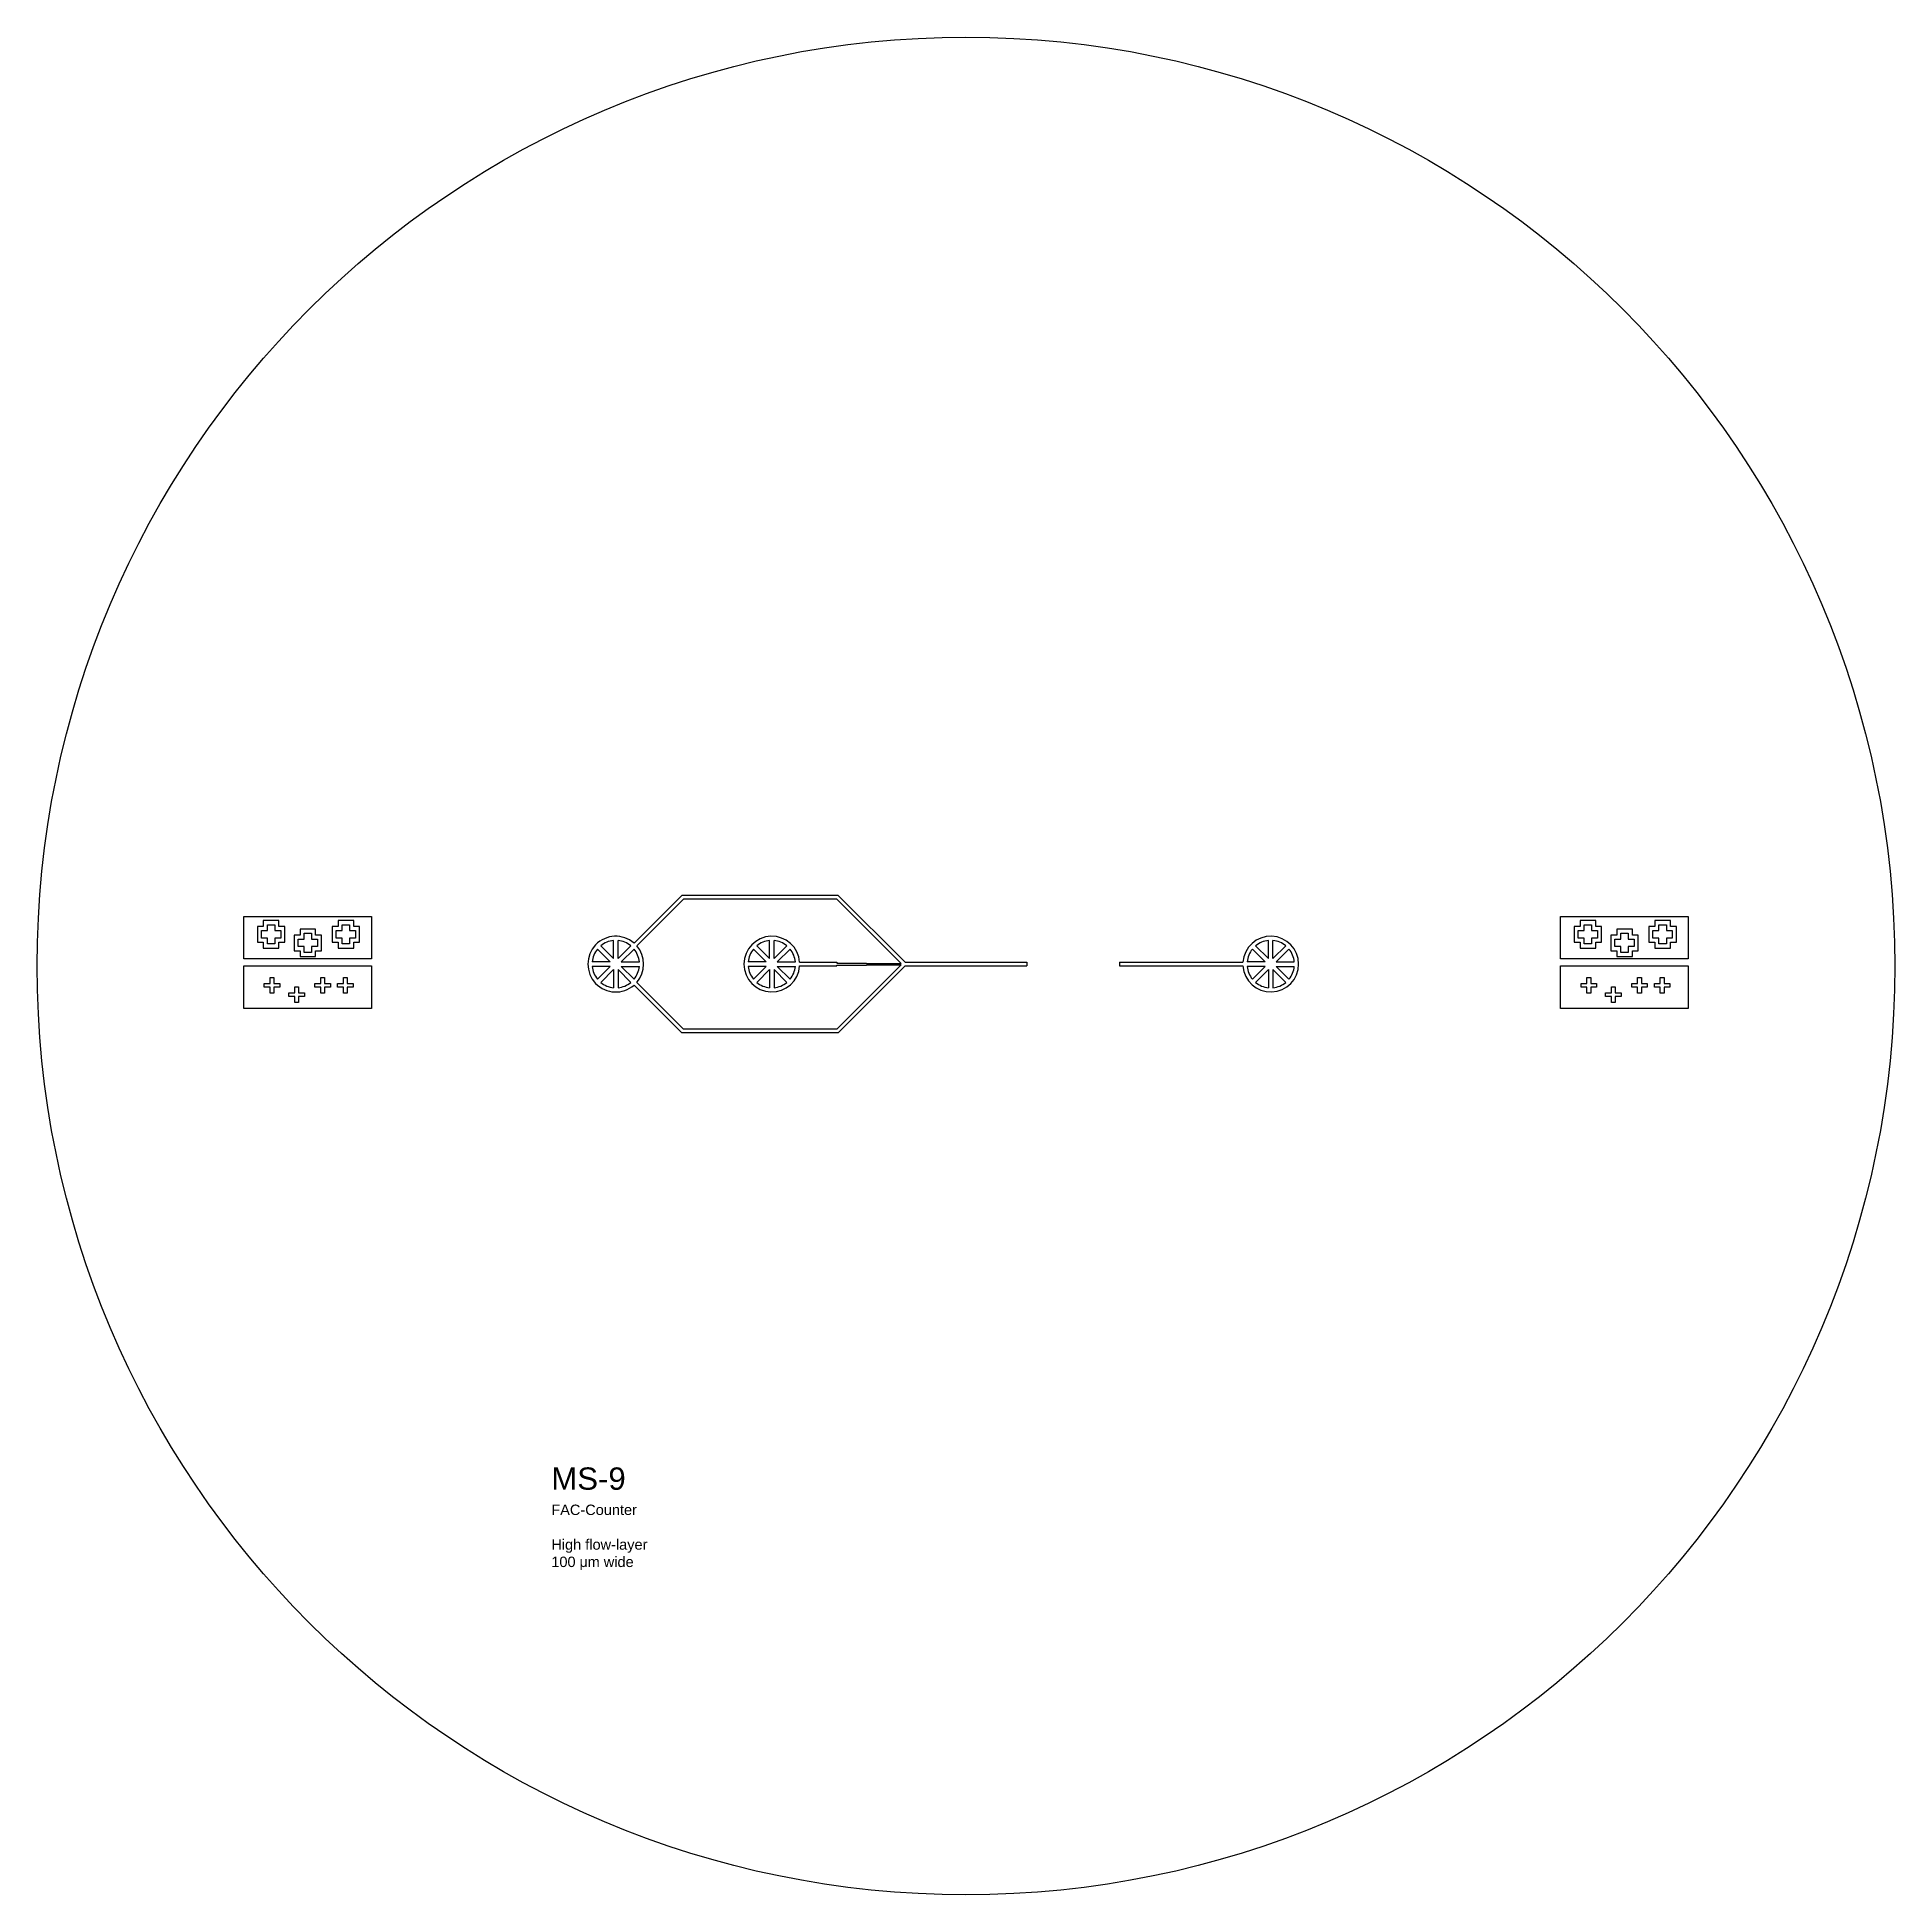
# Model space of a CAD drawing. Header units: millimetres. Extents: x -15719 to 274281, y 25504 to 323346.
# Drawn here: x -15719 to 34281, y 258346 to 308346 of the extents above; entities that cross this region are included whole.
import ezdxf

# ---------------------------------------------------------------- set-up
doc = ezdxf.new("R2010")
doc.units = ezdxf.units.MM
doc.layers.add('CLEAR', color=140, linetype='Continuous')
doc.layers.add('OPAQUE', color=10, linetype='Continuous')
doc.styles.get("Standard").update_dxf_attribs({"font": 'arial.ttf'})

msp = doc.modelspace()

# ---------------------------------------------------------------- texts
at = {"layer": 'CLEAR', "insert": (-1880, 269849), "char_height": 280, "attachment_point": 1}
msp.add_mtext_dynamic_manual_height_columns('{\\H2.1429x;MS-9\\H0.83333x;\\P}FAC-Counter\\P\\PHigh flow-layer\\P100 {\\fSymbol|b0|i0|c2|p18;m}m wide', width=6473.16, gutter_width=12.5, heights=[4737], dxfattribs=at)

# ---------------------------------------------------------------- linework, layer by layer
at = {"layer": 'CLEAR'}
for p, q in [((348, 283960), (1634, 285246)), ((5844, 285246), (1634, 285246)), ((5844, 285246), (7644, 283446)), ((5844, 281546), (7644, 283346)), ((7644, 283446), (10919, 283446)), ((7644, 283346), (10919, 283346)), ((10919, 283446), (10919, 283346)), ((13409, 283446), (13409, 283346)), ((13409, 283446), (16734, 283446)), ((13409, 283346), (16734, 283346)), ((348, 282831), (1634, 281546)), ((5844, 281546), (1634, 281546))]:
    msp.add_line(p, q, dxfattribs=at)
for points in [[(-10159, 284676), (-6719, 284676), (-6719, 283536), (-10159, 283536)], [(25281, 284676), (28721, 284676), (28721, 283536), (25281, 283536)], [(-9322, 284298), (-9162, 284298), (-9162, 284098), (-9322, 284098), (-9322, 283938), (-9522, 283938), (-9522, 284098), (-9682, 284098), (-9682, 284298), (-9522, 284298), (-9522, 284458), (-9322, 284458)], [(-8334, 284067), (-8174, 284067), (-8174, 283867), (-8334, 283867), (-8334, 283707), (-8534, 283707), (-8534, 283867), (-8694, 283867), (-8694, 284067), (-8534, 284067), (-8534, 284227), (-8334, 284227)], [(-7309, 284298), (-7149, 284298), (-7149, 284098), (-7309, 284098), (-7309, 283938), (-7509, 283938), (-7509, 284098), (-7669, 284098), (-7669, 284298), (-7509, 284298), (-7509, 284458), (-7309, 284458)], [(26119, 284298), (26279, 284298), (26279, 284098), (26119, 284098), (26119, 283938), (25919, 283938), (25919, 284098), (25759, 284098), (25759, 284298), (25919, 284298), (25919, 284458), (26119, 284458)], [(27106, 284067), (27266, 284067), (27266, 283867), (27106, 283867), (27106, 283707), (26906, 283707), (26906, 283867), (26746, 283867), (26746, 284067), (26906, 284067), (26906, 284227), (27106, 284227)], [(28131, 284298), (28291, 284298), (28291, 284098), (28131, 284098), (28131, 283938), (27931, 283938), (27931, 284098), (27771, 284098), (27771, 284298), (27931, 284298), (27931, 284458), (28131, 284458)], [(-10159, 283346), (-6719, 283346), (-6719, 282205), (-10159, 282205)], [(-9345, 282876), (-9185, 282876), (-9185, 282776), (-9345, 282776), (-9345, 282616), (-9445, 282616), (-9445, 282776), (-9605, 282776), (-9605, 282876), (-9445, 282876), (-9445, 283036), (-9345, 283036)], [(-7982, 282876), (-7822, 282876), (-7822, 282776), (-7982, 282776), (-7982, 282616), (-8082, 282616), (-8082, 282776), (-8242, 282776), (-8242, 282876), (-8082, 282876), (-8082, 283036), (-7982, 283036)], [(-7371, 282876), (-7211, 282876), (-7211, 282776), (-7371, 282776), (-7371, 282616), (-7471, 282616), (-7471, 282776), (-7631, 282776), (-7631, 282876), (-7471, 282876), (-7471, 283036), (-7371, 283036)], [(25281, 283346), (28721, 283346), (28721, 282205), (25281, 282205)], [(26095, 282876), (26255, 282876), (26255, 282776), (26095, 282776), (26095, 282616), (25995, 282616), (25995, 282776), (25835, 282776), (25835, 282876), (25995, 282876), (25995, 283036), (26095, 283036)], [(27458, 282876), (27618, 282876), (27618, 282776), (27458, 282776), (27458, 282616), (27358, 282616), (27358, 282776), (27198, 282776), (27198, 282876), (27358, 282876), (27358, 283036), (27458, 283036)], [(28069, 282876), (28229, 282876), (28229, 282776), (28069, 282776), (28069, 282616), (27969, 282616), (27969, 282776), (27809, 282776), (27809, 282876), (27969, 282876), (27969, 283036), (28069, 283036)], [(-8683, 282625), (-8523, 282625), (-8523, 282525), (-8683, 282525), (-8683, 282365), (-8783, 282365), (-8783, 282525), (-8943, 282525), (-8943, 282625), (-8783, 282625), (-8783, 282785), (-8683, 282785)], [(26757, 282625), (26917, 282625), (26917, 282525), (26757, 282525), (26757, 282365), (26657, 282365), (26657, 282525), (26497, 282525), (26497, 282625), (26657, 282625), (26657, 282785), (26757, 282785)]]:
    msp.add_lwpolyline(points, close=True, dxfattribs=at)
for centre, start, end in [((-146, 283396), 48.8226, 311.1774), ((17482, 283396), 183.8226, 176.1774)]:
    msp.add_arc(centre, 750, start, end, dxfattribs=at)
at = {"layer": 'OPAQUE'}
for p, q in [((419, 283889), (1675, 285146)), ((5802, 285146), (1675, 285146)), ((5802, 285146), (7534, 283414)), ((-207, 283544), (-207, 284030)), ((-84, 283544), (-84, 284030)), ((3992, 283544), (3992, 284030)), ((4115, 283544), (4115, 284030)), ((17421, 283544), (17421, 284030)), ((17543, 283544), (17543, 284030)), ((-293, 283457), (-638, 283801)), ((-207, 283544), (-551, 283888)), ((-84, 283544), (260, 283888)), ((2, 283457), (347, 283801)), ((3906, 283457), (3562, 283801)), ((3992, 283544), (3648, 283888)), ((4115, 283544), (4459, 283888)), ((4202, 283457), (4546, 283801)), ((17334, 283457), (16990, 283801)), ((17421, 283544), (17076, 283888)), ((17543, 283544), (17887, 283888)), ((17630, 283457), (17974, 283801)), ((-293, 283457), (-780, 283457)), ((-293, 283334), (-780, 283334)), ((-293, 283334), (-638, 282990)), ((-207, 283248), (-551, 282903)), ((-207, 283248), (-207, 282761)), ((-84, 283248), (260, 282903)), ((-84, 283248), (-84, 282761)), ((2, 283457), (489, 283457)), ((2, 283334), (347, 282990)), ((2, 283334), (489, 283334)), ((3906, 283457), (3419, 283457)), ((3906, 283334), (3419, 283334)), ((3906, 283334), (3562, 282990)), ((3992, 283248), (3648, 282903)), ((3992, 283248), (3992, 282761)), ((4115, 283248), (4115, 282761)), ((4115, 283248), (4459, 282903)), ((4202, 283457), (4688, 283457)), ((4202, 283334), (4688, 283334)), ((4202, 283334), (4546, 282990)), ((4802, 283446), (5802, 283446)), ((4802, 283346), (5802, 283346)), ((5802, 283446), (5802, 283426)), ((5802, 283426), (6602, 283426)), ((5802, 281646), (7534, 283378)), ((5802, 283346), (5802, 283366)), ((5802, 283366), (6602, 283366)), ((6602, 283426), (6602, 283414)), ((6602, 283414), (7534, 283414)), ((6602, 283366), (6602, 283378)), ((6602, 283378), (7534, 283378)), ((17334, 283457), (16847, 283457)), ((17334, 283334), (16847, 283334)), ((17334, 283334), (16990, 282990)), ((17421, 283248), (17076, 282903)), ((17421, 283248), (17421, 282761)), ((17543, 283248), (17543, 282761)), ((17543, 283248), (17887, 282903)), ((17630, 283457), (18116, 283457)), ((17630, 283334), (18116, 283334)), ((17630, 283334), (17974, 282990)), ((419, 282902), (1675, 281646)), ((5802, 281646), (1675, 281646))]:
    msp.add_line(p, q, dxfattribs=at)
for points in [[(-9632, 284568), (-9632, 284408), (-9792, 284408), (-9792, 283988), (-9632, 283988), (-9632, 283828), (-9212, 283828), (-9212, 283988), (-9052, 283988), (-9052, 284408), (-9212, 284408), (-9212, 284568), (-9632, 284568)], [(-7619, 284568), (-7619, 284408), (-7779, 284408), (-7779, 283988), (-7619, 283988), (-7619, 283828), (-7199, 283828), (-7199, 283988), (-7039, 283988), (-7039, 284408), (-7199, 284408), (-7199, 284568), (-7619, 284568)], [(25809, 284568), (25809, 284408), (25649, 284408), (25649, 283988), (25809, 283988), (25809, 283828), (26229, 283828), (26229, 283988), (26389, 283988), (26389, 284408), (26229, 284408), (26229, 284568), (25809, 284568)], [(27821, 284568), (27821, 284408), (27661, 284408), (27661, 283988), (27821, 283988), (27821, 283828), (28241, 283828), (28241, 283988), (28401, 283988), (28401, 284408), (28241, 284408), (28241, 284568), (27821, 284568)], [(-8644, 284337), (-8644, 284177), (-8804, 284177), (-8804, 283757), (-8644, 283757), (-8644, 283597), (-8224, 283597), (-8224, 283757), (-8064, 283757), (-8064, 284177), (-8224, 284177), (-8224, 284337), (-8644, 284337)], [(26796, 284337), (26796, 284177), (26636, 284177), (26636, 283757), (26796, 283757), (26796, 283597), (27216, 283597), (27216, 283757), (27376, 283757), (27376, 284177), (27216, 284177), (27216, 284337), (26796, 284337)]]:
    msp.add_lwpolyline(points, close=True, dxfattribs=at)
msp.add_circle((9281, 283346), 25000, dxfattribs=at)
for centre, radius, start, end in [((-146, 283396), 638, 95.5177, 129.4823), ((-146, 283396), 638, 50.5177, 84.4823), ((4054, 283396), 750, 3.8226, 356.1774), ((4054, 283396), 638, 95.5177, 129.4823), ((4054, 283396), 638, 50.5177, 84.4823), ((17482, 283396), 638, 95.5177, 129.4823), ((17482, 283396), 638, 50.5177, 84.4823), ((-146, 283396), 638, 140.5177, 174.4823), ((-146, 283396), 638, 5.5177, 39.4823), ((-146, 283396), 750, 318.8226, 41.1774), ((4054, 283396), 638, 140.5177, 174.4823), ((4054, 283396), 638, 5.5177, 39.4823), ((17482, 283396), 638, 140.5177, 174.4823), ((17482, 283396), 638, 5.5177, 39.4823), ((-146, 283396), 638, 185.5177, 219.4823), ((-146, 283396), 638, 320.5177, 354.4823), ((4054, 283396), 638, 185.5177, 219.4823), ((4054, 283396), 638, 320.5177, 354.4823), ((17482, 283396), 638, 185.5177, 219.4823), ((17482, 283396), 638, 320.5177, 354.4823), ((-146, 283396), 638, 230.5177, 264.4823), ((-146, 283396), 638, 275.5177, 309.4823), ((4054, 283396), 638, 230.5177, 264.4823), ((4054, 283396), 638, 275.5177, 309.4823), ((17482, 283396), 638, 230.5177, 264.4823), ((17482, 283396), 638, 275.5177, 309.4823)]:
    msp.add_arc(centre, radius, start, end, dxfattribs=at)

msp.set_redraw_order([(e.dxf.handle, doc.entitydb.next_handle()) for e in msp.query("TEXT MTEXT ATTDEF DIMENSION ARC_DIMENSION")])  # texts and dimensions are drawn at this point

doc.saveas('drawing.dxf')
